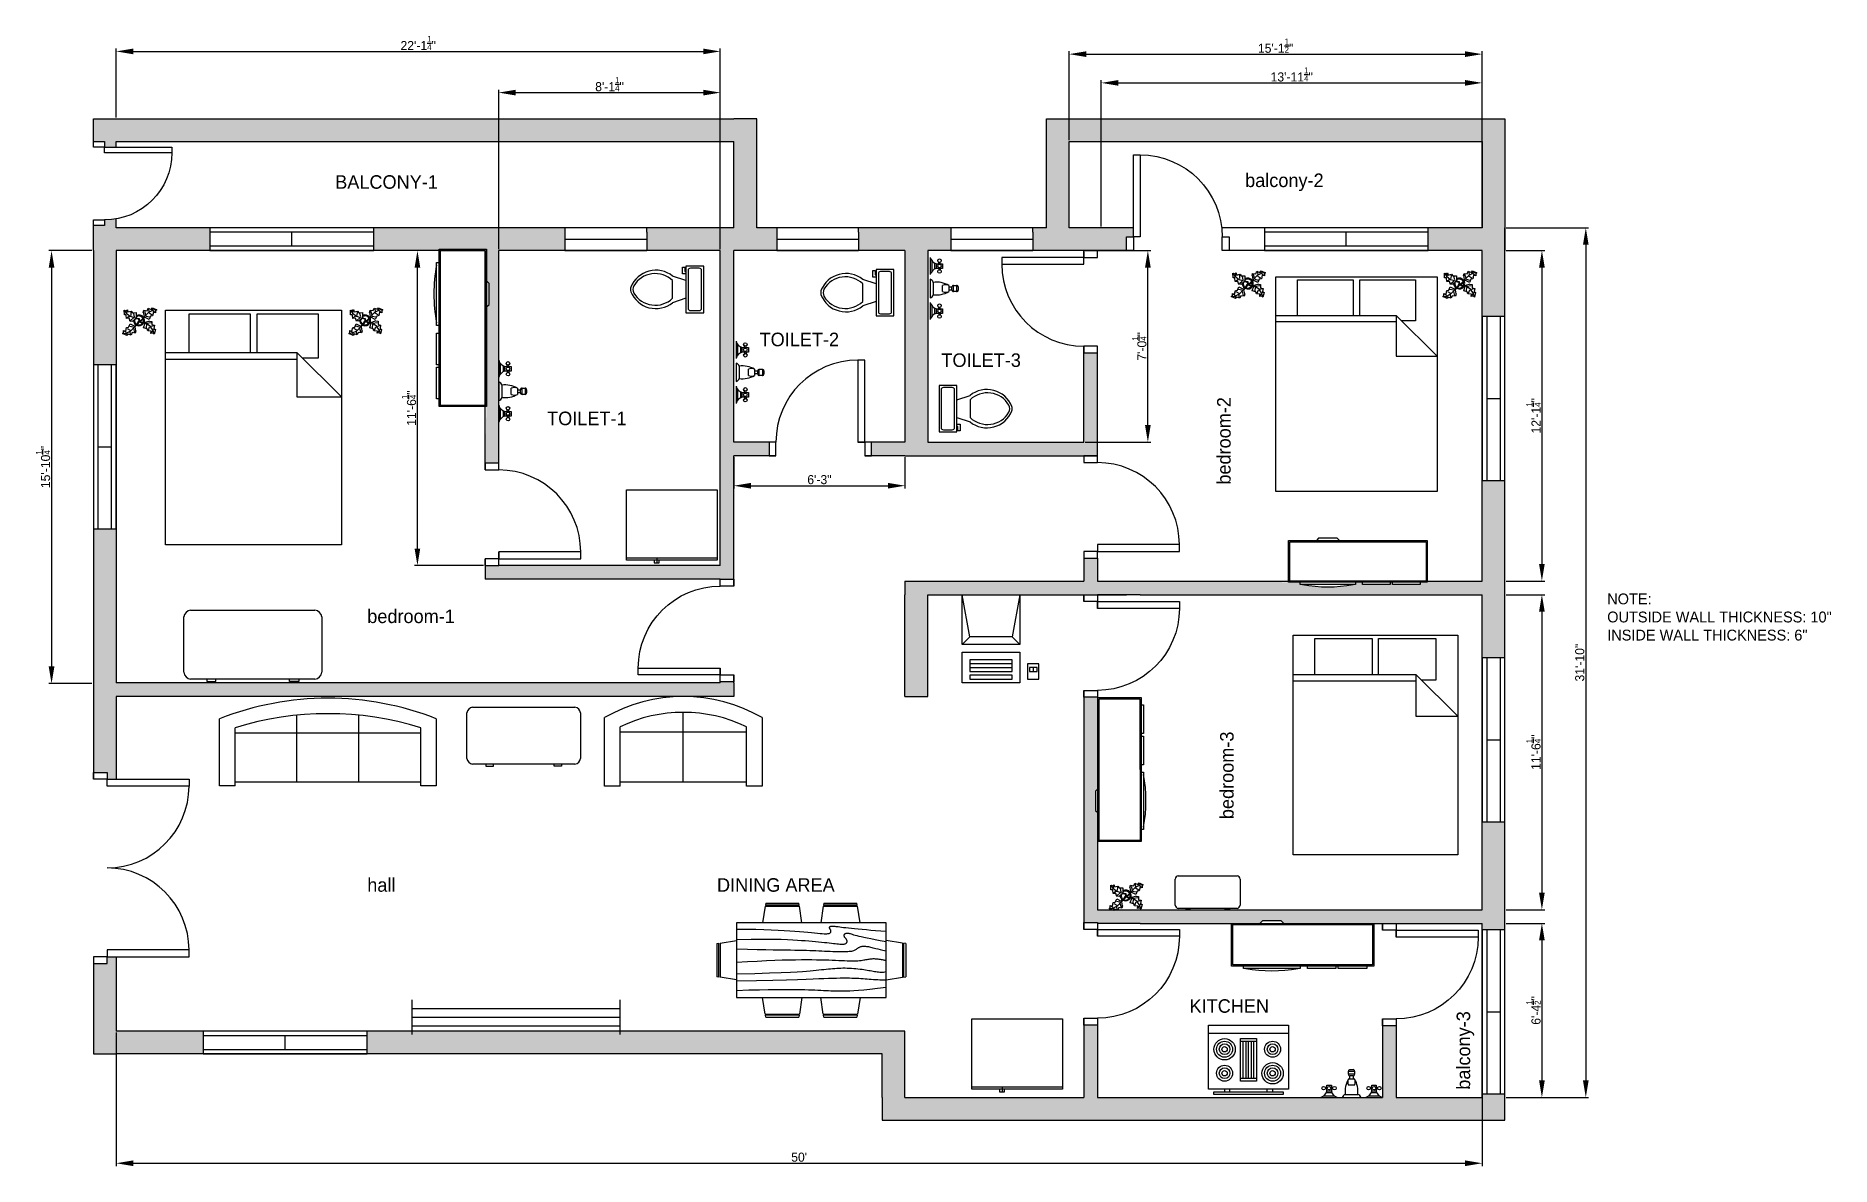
# Model space of a CAD drawing. Header units: feet. Extents: x 2469 to 3257, y 2049 to 2546.
import ezdxf

# ---------------------------------------------------------------- set-up
doc = ezdxf.new("R2010")
doc.units = ezdxf.units.FT
for name, color, linetype in [('BLOCK', 130, 'Continuous'), ('DOOR', 100, 'Continuous'), ('HATCHES', 165, 'Continuous'), ('TEXT', 51, 'Continuous'), ('WINDOW', 10, 'Continuous')]:
    doc.layers.add(name, color=color, linetype=linetype)
doc.styles.get("Standard").update_dxf_attribs({"font": 'bgothm.ttf'})
doc.dimstyles.new('meow', dxfattribs={"dimtxt": 4, "dimasz": 7.5, "dimexe": 1.25, "dimexo": 0.625, "dimtad": 1, "dimlunit": 4, "dimtxsty": 'Standard', "dimcen": 3.75, "dimadec": 0, "dimazin": 0, "dimtfac": 0.65, "dimtmove": 0, "dimatfit": 3, "dimfxl": 1, "dimarcsym": 0})

msp = doc.modelspace()

# ---------------------------------------------------------------- texts
at = {"layer": 'TEXT', "attachment_point": 1}
for s, width, gutter_width, insert, char_height in [('BALCONY-1', 221.75872, 29.735, (2600.15, 2484.626), 5.9471), ('balcony-2', 221.75872, 29.735, (2999.821, 2485.364), 5.9471), ('TOILET-2', 221.75872, 29.735, (2786.542, 2415.469), 5.9471), ('TOILET-3', 221.75872, 29.735, (2866.409, 2406.37), 5.9471), ('TOILET-1', 221.75872, 29.735, (2693.223, 2380.79), 5.9471), ('NOTE:\\POUTSIDE WALL THICKNESS: 10"\\PINSIDE WALL THICKNESS: 6"', 229.42008, 23.835, (3158.865, 2300.92), 4.76701), ('bedroom-1', 221.75872, 29.735, (2614.224, 2293.873), 5.9471), ('hall', 221.75872, 29.735, (2614.224, 2175.862), 5.9471), ('DINING AREA', 221.75872, 29.735, (2767.848, 2175.862), 5.94706), ('KITCHEN', 221.75872, 29.735, (2975.416, 2122.701), 5.9471)]:
    msp.add_mtext_dynamic_manual_height_columns(s, width=width, gutter_width=gutter_width, heights=[0], dxfattribs=dict(at, insert=insert, char_height=char_height))
at = {"layer": 'TEXT', "char_height": 5.9471, "attachment_point": 1, "rotation": 90}
for s, insert in [('bedroom-2', (2987.519, 2348.723)), ('bedroom-3', (2988.829, 2201.816)), ('balcony-3', (3092.713, 2082.962))]:
    msp.add_mtext_dynamic_manual_height_columns(s, width=221.75872, gutter_width=29.735, heights=[0], dxfattribs=dict(at, insert=insert))

# ---------------------------------------------------------------- blocks, each defined once
blk = doc.blocks.new('door1')
at = {"layer": 'DOOR'}
for points in [[(-6, 6), (-3, 6), (-3, 42), (-6, 42)], [(-45, 0), (-42, 0), (-42, 6), (-45, 6)], [(-3, 0), (0, 0), (0, 6), (-3, 6)]]:
    blk.add_lwpolyline(points, close=True, dxfattribs=at)
blk.add_arc((-6, 6), 36, 90, 180, dxfattribs=at)
blk = doc.blocks.new('door2')
at = {"layer": 'DOOR'}
for points in [[(-78, 6), (-81, 6), (-81, 42), (-78, 42)], [(-6, 6), (-3, 6), (-3, 42), (-6, 42)], [(-81, 0), (-84, 0), (-84, 6), (-81, 6)], [(-3, 0), (0, 0), (0, 6), (-3, 6)]]:
    blk.add_lwpolyline(points, close=True, dxfattribs=at)
for centre, start, end in [((-78, 6), 0, 90), ((-6, 6), 90, 180)]:
    blk.add_arc(centre, 36, start, end, dxfattribs=at)
blk = doc.blocks.new('window2')
at = {"layer": 'WINDOW'}
for p, q in [((0, 10), (-72, 10)), ((-72, 10), (-72, 0)), ((0, 8), (-72, 8)), ((-36, 2), (-36, 8)), ((0, 0), (0, 10)), ((-72, 2), (0, 2)), ((-72, 0), (0, 0))]:
    blk.add_line(p, q, dxfattribs=at)
blk = doc.blocks.new('Sofa - Roundback Loveseat 5 ft.')
at = {"linetype": 'Continuous'}
for p, q in [((0, -32.44198), (0, -5.99998)), ((-24, -33.99998), (-24, -11.46958)), ((-23.9998, -13.38178), (23.99986, -13.38178)), ((24.00004, -33.99998), (24.00004, -11.46958)), ((-24, -32.44198), (24.00004, -32.44198))]:
    blk.add_line(p, q, dxfattribs=at)
for points in [[(-24, -33.99998), (-30, -33.99998), (-30, -7.99998)], [(30.00004, -7.99998), (30.00004, -33.99998), (24.00004, -33.99998)]]:
    blk.add_lwpolyline(points, dxfattribs=at)
for centre, radius, start, end in [((0, -60.24998), 60.24998, 60.13715, 119.8628), ((0, -61.38438), 55.38444, 64.32083, 115.6792)]:
    blk.add_arc(centre, radius, start, end, dxfattribs=at)
blk = doc.blocks.new('Sofa - Roundback 7 ft.')
at = {"linetype": 'Continuous'}
for p, q in [((-12.00002, -32.4421), (-12.00003, -6.5971)), ((11.99997, -32.4421), (11.99998, -6.5971)), ((-36.000027, -34), (-36.000027, -11.4696)), ((-35.999844, -13.3819), (35.9998, -13.3819)), ((35.99998, -34), (35.99998, -11.4696)), ((-36.000027, -32.4421), (35.99998, -32.4421))]:
    blk.add_line(p, q, dxfattribs=at)
for points in [[(-36.000027, -34), (-42.000027, -34), (-42.000027, -8)], [(41.99998, -8), (41.99998, -34), (35.99998, -34)]]:
    blk.add_lwpolyline(points, dxfattribs=at)
for centre, radius, start, end in [((0, -114.25), 114.25, 68.43141, 111.5686), ((-0.00001, -127.1968), 121.1968, 72.72033, 107.2797)]:
    blk.add_arc(centre, radius, start, end, dxfattribs=at)
blk = doc.blocks.new('Range-Oven - 30 in top')
for p, q in [((0, -3), (30, -3)), ((12, -6), (18, -6)), ((13, -20), (13, -6)), ((14, -6), (14, -20)), ((15, -20), (15, -6)), ((16, -6), (16, -20)), ((17, -20), (17, -6)), ((18, -20), (12, -20)), ((6, -24), (6, -25)), ((8, -25), (8, -24)), ((22, -25), (22, -24)), ((24, -24), (24, -25))]:
    blk.add_line(p, q)
for points in [[(0, -24), (0, 0), (30, 0), (30, -24)], [(12, -21), (12, -5), (18, -5), (18, -21)], [(2, -26), (2, -25), (28, -25), (28, -26)]]:
    blk.add_lwpolyline(points, close=True)
for centre, radius in [((6, -9), 4), ((6, -9), 3), ((24, -9), 3), ((6, -9), 2), ((6, -9), 1), ((24, -9), 2), ((24, -9), 1), ((6, -18), 3), ((6, -18), 2), ((6, -18), 1), ((24, -18), 4), ((24, -18), 3), ((24, -18), 2), ((24, -18), 1)]:
    blk.add_circle(centre, radius)
blk = doc.blocks.new('Refrigerator-2 door - 36 in top')
for p, q in [((0, -26.999999), (36, -26.999999)), ((11, -27.999999), (11, -28.999999)), ((12, -26.999999), (12, -28.999999)), ((13, -28.999999), (13, -27.999999)), ((11, -28.999999), (13, -28.999999))]:
    blk.add_line(p, q)
blk.add_lwpolyline([(0, -27.999999), (0, 0), (36, 0), (36, -27.999999)], close=True)
blk = doc.blocks.new('Bed - Queen')
at = {"linetype": 'Continuous'}
for p, q in [((0, -80.00003), (0, 0)), ((0, 0), (59.99999, 0)), ((59.99999, 0), (59.99999, -80.00003)), ((7.99999, -1.2), (28.79998, -1.2)), ((7.99999, -14.4), (7.99999, -1.2)), ((28.79998, -1.2), (28.79998, -14.4)), ((31.19999, -1.2), (51.99999, -1.2)), ((31.19999, -14.4), (31.19999, -1.2)), ((51.99999, -1.2), (51.99999, -16.4)), ((0, -14.4), (44.8, -14.4)), ((44.8, -16.8), (0, -16.8)), ((59.99999, -29.6), (44.8, -14.4)), ((44.8, -14.4), (44.8, -29.6)), ((51.99999, -16.4), (46.79936, -16.4)), ((44.8, -29.6), (59.99999, -29.6)), ((59.99999, -80.00003), (0, -80.00003))]:
    blk.add_line(p, q, dxfattribs=at)
blk = doc.blocks.new('Toilet - top')
for p, q in [((-8, -8.5), (-8, -8)), ((-7, -8), (-7, -9.5)), ((-4, -8), (-6, -14)), ((4, -8), (6, -14)), ((9.5, -6), (9.5, -2)), ((-10, -8.5), (-8, -8.5)), ((-10, -9.5), (-10, -8.5)), ((-7, -9.5), (-10, -9.5)), ((4, -14), (-4, -14))]:
    blk.add_line(p, q)
blk.add_lwpolyline([(10.5, -8), (10.5, 0), (-10.5, 0), (-10.5, -8)], close=True)
for points in [[(-9.5, -2), (-9.5, -6)], [(8.5, -1), (-8.5, -1)], [(-8.5, -7), (8.5, -7)]]:
    blk.add_lwpolyline(points)
for centre, radius, start, end in [((-8.62, -1.88), 0.884, 81.8699, 188.1301), ((-8.62, -6.12), 0.884, 171.8699, 278.1301), ((8.62, -1.88), 0.884, 351.8699, 98.1301), ((8.62, -6.12), 0.884, 261.8699, 8.1301), ((3.52, -21.58), 12.17, 141.46911, 247.97143), ((4.2, -21.82), 11.33, 136.36773, 238.94682), ((-3.52, -21.58), 12.17, 292.02843, 38.53071), ((-4.2, -21.82), 11.33, 301.05301, 43.63209), ((0, -27.88), 4, 245.73182, 294.26817), ((0, -29), 4, 254.86053, 285.13947)]:
    blk.add_arc(centre, radius, start, end)
blk = doc.blocks.new('Desk - 30 x 60 in.')
at = {"linetype": 'Continuous'}
for p, q in [((-26.999995, 0), (26.999995, 0)), ((-29.999995, -27), (-29.999995, -3)), ((29.999995, -3), (29.999995, -27)), ((26.999995, -30), (-26.999995, -30)), ((-20.000005, -30), (-20.000005, -31)), ((-20.000005, -31), (-16.000005, -31)), ((-16.000005, -31), (-16.000005, -30)), ((15.999995, -31), (15.999995, -30)), ((19.999995, -31), (15.999995, -31)), ((19.999995, -30), (19.999995, -31))]:
    blk.add_line(p, q, dxfattribs=at)
for centre, start, end in [((-26.499995, -3.5), 98.1301, 171.8699), ((26.499995, -3.5), 8.130102, 81.8699), ((-26.499995, -26.5), 188.1301, 261.8699), ((26.499995, -26.5), 278.1301, 351.8699)]:
    blk.add_arc(centre, 3.535534, start, end, dxfattribs=at)
blk = doc.blocks.new('Faucet - Bathroom front')
for p, q in [((-0.5, 4.25), (0.5, 4.25)), ((0.5, 3.75), (-0.5, 3.75)), ((-0.5, 3), (0.5, 3)), ((-0.25, 3), (-0.25, 3.5)), ((0.25, 3.5), (0.25, 3)), ((-5, 0), (-2.25, 0)), ((-4.5087, 0.25), (-2.7408, 0.25)), ((-4, 1.625), (-4.25, 1.625)), ((-4, 1.375), (-4.25, 1.375)), ((-3.1442, 0.75), (-4.0979, 0.75)), ((-3.25, 1.625), (-3, 1.625)), ((-3.25, 1.375), (-3, 1.375)), ((-1.5, 0), (1.5, 0)), ((-1, 0.5), (1, 0.5)), ((0.5, 2), (-0.5, 2)), ((2.25, 0), (5, 0)), ((2.7413, 0.25), (4.5092, 0.25)), ((3.25, 1.625), (3, 1.625)), ((3.25, 1.375), (3, 1.375)), ((4.1058, 0.75), (3.1521, 0.75)), ((4, 1.625), (4.25, 1.625)), ((4, 1.375), (4.25, 1.375))]:
    blk.add_line(p, q)
for points in [[(-0.5, 3.75), (-0.5, 4.25)], [(-0.25, 4.5), (0.25, 4.5)], [(0.25, 3.5), (-0.25, 3.5)], [(0.5, 4.25), (0.5, 3.75)]]:
    blk.add_lwpolyline(points)
for points in [[(-4, 1), (-4, 2), (-3.25, 2), (-3.25, 1)], [(3.25, 1), (3.25, 2), (4, 2), (4, 1)]]:
    blk.add_lwpolyline(points, close=True)
for centre in [(-4.5, 1.5), (-3.625, 1.5), (-2.75, 1.5), (2.75, 1.5), (3.625, 1.5), (4.5, 1.5)]:
    blk.add_circle(centre, 0.2795)
for centre, radius, start, end in [((3, 1), 4.0311, 150.2551, 187.125), ((0.6413, 2.5), 1.246, 156.3417, 203.6583), ((-0.2575, 4.2575), 0.2426, 88.22243, 181.7776), ((-0.2575, 3.7425), 0.2426, 178.2224, 271.7776), ((0.2575, 4.2575), 0.2426, 358.2224, 91.77757), ((0.2575, 3.7425), 0.2426, 268.2224, 1.777565), ((-3, 1), 4.0311, 352.875, 29.74488), ((-0.6413, 2.5), 1.246, 336.3417, 23.65835), ((-5.375, 1.375), 1.4252, 285.2551, 344.7449), ((-1.875, 1.375), 1.4252, 195.2551, 254.7449), ((-0.7962, -0.2038), 0.7327, 106.1502, 163.8498), ((0.7962, -0.2038), 0.7327, 16.1502, 73.84979), ((1.875, 1.375), 1.4252, 285.2551, 344.7449), ((5.375, 1.375), 1.4252, 195.2551, 254.7449)]:
    blk.add_arc(centre, radius, start, end)
blk = doc.blocks.new('Plant - Rubber or Philodendron')
at = {"linetype": 'Continuous'}
for p, q in [((-16.2005, 11.4774), (-13.9899, 8.1064)), ((-16.2005, 11.4774), (-14.8639, 10.7964)), ((-16.0159, 6.3329), (-16.2005, 11.4774)), ((-14.0069, 5.8704), (-16.0159, 6.3329)), ((-15.3434, 6.5514), (-13.9984, 6.9884)), ((-14.8639, 10.7964), (-12.6195, 11.8975)), ((-13.5868, 2.2894), (-14.0069, 5.8704)), ((-13.9899, 8.1064), (-9.5434, 4.7185)), ((-10.6784, 2.491), (-13.5868, 2.2894)), ((-13.3174, 8.325), (-13.0735, 11.0065)), ((-13.1329, 3.1804), (-10.6614, 4.727)), ((-12.6195, 11.8975), (-12.1909, 9.4345)), ((-12.1909, 9.4345), (-8.3829, 10.3)), ((-9.5858, -0.8715), (-10.6784, 2.491)), ((-9.5434, 4.7185), (-4.1917, 2.9888)), ((-9.1318, 0.0195), (-5.9793, 2.9025)), ((-8.8369, 9.409), (-9.0894, 5.6095)), ((-8.3829, 10.3), (-7.0549, 8.501)), ((-7.1228, -0.443), (-3.5248, 2.2131)), ((-7.0549, 8.501), (-3.0284, 8.6941)), ((-4.8529, 4.012), (-5.7184, 7.82)), ((-3.5248, 2.2131), (-3.3011, 2.4355)), ((-3.3011, 2.4355), (-0.5306, 1.7947)), ((-3.0284, 8.6941), (-3.0709, 3.1041)), ((-3.0709, 3.1041), (0.0797, 2.3163)), ((-0.5306, 1.7947), (-0.2255, -0.5527)), ((-0.5306, 1.7947), (-0.5306, 1.7947)), ((0.0797, 2.3163), (0.4866, -0.031)), ((0.4866, -0.031), (2.1141, 0.2298)), ((2.1141, 0.2298), (5.4346, 3.9146)), ((6.1032, 3.6844), (2.8262, -0.031)), ((4.6914, 8.8812), (5.3859, 11.2828)), ((4.6914, 8.8812), (5.5014, 4.4831)), ((5.3859, 11.2828), (8.8871, 10.7908)), ((5.4346, 3.9146), (5.5014, 4.4831)), ((5.9878, 10.4842), (7.1971, 6.3869)), ((11.1089, 1.1958), (6.1032, 3.6844)), ((10.3916, 8.7942), (6.2847, 4.4028)), ((7.7005, 4.8881), (11.5025, 3.9967)), ((8.8871, 10.7908), (9.9809, 13.4933)), ((9.9809, 13.4933), (13.3837, 12.301)), ((15.3859, 11.3055), (10.3916, 8.7942)), ((10.5828, 12.6946), (10.8893, 9.7953)), ((14.2977, 6.1031), (10.9934, 7.9956)), ((12.7005, 4.8994), (11.1089, 1.1958)), ((14.8995, 5.3044), (12.7005, 4.8994)), ((13.3837, 12.301), (14.68, 13.9039)), ((14.5816, 13.2037), (14.3848, 11.8033)), ((14.68, 13.9039), (19.3848, 11.8146)), ((15.7909, 9.1065), (14.8995, 5.3044)), ((15.2875, 10.6053), (17.5907, 9.2105)), ((19.3848, 11.8146), (15.3859, 11.3055)), ((18.1925, 8.4119), (15.7909, 9.1065)), ((19.3848, 11.8146), (18.1868, 10.9119)), ((18.1868, 10.9119), (18.1925, 8.4119)), ((-18.008, -14.1781), (-16.8101, -13.2754)), ((-18.008, -14.1781), (-14.0091, -13.669)), ((-13.3032, -16.2674), (-18.008, -14.1781)), ((-16.8157, -10.7754), (-14.4141, -11.4699)), ((-16.8101, -13.2754), (-16.8157, -10.7754)), ((-13.9107, -12.9688), (-16.2139, -11.574)), ((-14.4141, -11.4699), (-13.5228, -7.6679)), ((-14.0091, -13.669), (-9.0148, -11.1577)), ((-13.5228, -7.6679), (-11.3237, -7.2629)), ((-12.0069, -14.6645), (-13.3032, -16.2674)), ((-13.2048, -15.5672), (-13.008, -14.1668)), ((-12.921, -8.4665), (-9.6166, -10.359)), ((-8.6042, -15.8568), (-12.0069, -14.6645)), ((-11.3237, -7.2629), (-9.7321, -3.5593)), ((-6.3237, -7.2516), (-10.1257, -6.3602)), ((-9.7321, -3.5593), (-4.7264, -6.0479)), ((-7.1228, -0.443), (-9.5858, -0.8715)), ((-9.206, -15.0581), (-9.5126, -12.1588)), ((-9.0148, -11.1577), (-4.9047, -6.8122)), ((-7.5103, -13.1543), (-8.6042, -15.8568)), ((-4.0092, -13.6463), (-7.5103, -13.1543)), ((-4.611, -12.8477), (-5.8203, -8.7504)), ((-2.019, -3.6148), (-4.7264, -6.0479)), ((-4.1246, -6.8466), (-4.0579, -6.2781)), ((-3.3146, -11.2447), (-4.1246, -6.8466)), ((-4.0579, -6.2781), (-0.9375, -3.1608)), ((-3.3146, -11.2447), (-4.0092, -13.6463)), ((-2.019, -3.6148), (-0.2255, -0.5527)), ((-0.9375, -3.1608), (0.5883, -0.8135)), ((0.5883, -0.8135), (2.2447, -2.0916)), ((2.8262, -0.031), (1.3003, -0.5527)), ((1.3003, -0.5527), (2.4193, -1.4655)), ((2.2447, -2.0916), (6.7108, -2.6626)), ((2.4193, -1.4655), (6.895, -2.1175)), ((4.943, -7.9659), (6.7108, -2.6626)), ((8.8321, -9.0266), (4.943, -7.9659)), ((11.6605, -0.5413), (6.895, -2.1175)), ((12.3677, -6.1981), (7.219, -2.6772)), ((8.125, -4.0768), (7.7715, -7.9659)), ((8.3544, -2.7453), (13.1973, -2.1704)), ((9.5392, -11.1479), (8.8321, -9.0266)), ((13.4283, -11.5015), (9.5392, -11.1479)), ((10.2463, -10.4408), (11.6605, -6.9053)), ((11.6605, -0.5413), (14.1354, -0.8948)), ((15.5496, -10.7943), (12.3677, -6.1981)), ((13.0748, -13.9763), (13.4283, -11.5015)), ((15.5496, -13.6228), (13.0748, -13.9763)), ((16.2567, -5.8446), (13.4283, -6.5517)), ((14.8425, -10.7943), (13.7819, -13.2692)), ((14.1354, -0.8948), (14.1354, -4.4304)), ((14.1354, -4.4304), (16.9638, -5.1375)), ((16.6103, -14.6834), (15.5496, -10.7943)), ((16.6103, -14.6834), (15.5496, -13.6228)), ((17.3174, -9.7337), (15.9032, -9.7337)), ((16.9638, -5.1375), (16.2567, -8.673)), ((16.2567, -8.673), (18.0245, -9.7337)), ((18.0245, -9.7337), (16.6103, -14.6834))]:
    blk.add_line(p, q, dxfattribs=at)
for centre, radius, start, end in [((0.0308, 0.1664), 6, 178.6147, 235.1169), ((0.0308, 0.1664), 5, 168.1647, 238.6725), ((0, 0), 6.1275, 34.37569, 120.1028), ((-0.0601, -0.2075), 5.2461, 33.82192, 124.9414), ((-0.2664, 0.1682), 5.2775, 338.4094, 20.03007), ((-0.098, 0.1364), 6.1288, 341.2017, 26.09184), ((-0.0234, 0.3825), 6.1492, 242.5812, 331.2714), ((-0.1102, 0.4886), 5.2883, 247.3711, 327.472)]:
    blk.add_arc(centre, radius, start, end, dxfattribs=at)
blk = doc.blocks.new('Entertainment Center')
at = {"linetype": 'Continuous'}
for p, q in [((-4, 0), (-5, -1)), ((4, 0), (-4, 0)), ((5, -1), (4, 0)), ((-17, -19), (-17, -1)), ((-17, -1), (43, -1)), ((-16.5, -18.5), (-16.5, -1.5)), ((-16.5, -1.5), (42.5, -1.5)), ((42.5, -1.5), (42.5, -18.5)), ((43, -1), (43, -19)), ((43, -19), (-17, -19)), ((42.5, -18.5), (-16.5, -18.5)), ((-12, -20), (-12, -19)), ((12, -20), (-12, -20)), ((12, -19), (12, -20)), ((15, -20), (15, -19)), ((27, -20), (15, -20)), ((27, -19), (27, -20)), ((28, -20), (28, -19)), ((40, -20), (28, -20)), ((40, -19), (40, -20))]:
    blk.add_line(p, q, dxfattribs=at)
blk.add_arc((0, 40), 61, 259.6111, 280.3889, dxfattribs=at)
blk = doc.blocks.new('Dining Set - 36 x 72 in.')
at = {"linetype": 'Continuous'}
for p, q in [((-22.2343, 26.00059), (-23.4847, 17.99762)), ((-22.2304, 26), (-5.7608, 26)), ((-22, 27.5), (-22.1562, 26.50042)), ((-5.8416, 26.5), (-22.1534, 26.5)), ((-22, 27.5), (-6, 27.5)), ((-5.8437, 26.49966), (-6, 27.5)), ((-4.5152, 17.99762), (-5.7655, 25.99926)), ((5.7657, 26.00059), (4.5153, 17.99762)), ((5.7696, 26), (22.2392, 26)), ((6, 27.5), (5.8438, 26.50042)), ((22.1584, 26.5), (5.8466, 26.5)), ((6, 27.5), (22, 27.5)), ((22.1563, 26.49966), (22, 27.5)), ((23.4848, 17.99762), (22.2345, 25.99926)), ((36, 18), (-36, 18)), ((-36, 18), (-36, -18)), ((36, -18), (36, 18)), ((-44.0006, 8.23428), (-35.9976, 9.48474)), ((44.0006, 8.23428), (35.9976, 9.48474)), ((-45.5, 8), (-44.5004, 8.15617)), ((-45.5, 8), (-45.5, -8)), ((-44.5, -8.15843), (-44.5, 8.15338)), ((-44, 8.23041), (-44, -8.23915)), ((44, 8.23041), (44, -8.23915)), ((44.5, -8.15843), (44.5, 8.15338)), ((45.5, 8), (44.5005, 8.15617)), ((45.5, 8), (45.5, -8)), ((-44.4997, -8.15631), (-45.5, -8)), ((-35.9976, -9.48476), (-43.9993, -8.2345)), ((35.9976, -9.48476), (43.9993, -8.2345)), ((44.4997, -8.15631), (45.5, -8)), ((-36, -18), (36, -18)), ((-22.2343, -26.0006), (-23.4847, -17.99762)), ((-4.5152, -17.99762), (-5.7655, -25.99928)), ((5.7657, -26.0006), (4.5153, -17.99762)), ((23.4848, -17.99762), (22.2345, -25.99928)), ((-22.2304, -26), (-5.7608, -26)), ((-22, -27.5), (-22.1562, -26.50044)), ((-5.8416, -26.5), (-22.1534, -26.5)), ((-22, -27.5), (-6, -27.5)), ((-5.8437, -26.49967), (-6, -27.5)), ((5.7696, -26), (22.2392, -26)), ((6, -27.5), (5.8438, -26.50044)), ((22.1584, -26.5), (5.8466, -26.5)), ((6, -27.5), (22, -27.5)), ((22.1563, -26.49967), (22, -27.5))]:
    blk.add_line(p, q, dxfattribs=at)
for points in [[(-36, 15), (-31.1772, 14.97754), (-26.8079, 14.91406), (-22.8538, 14.81543), (-19.276, 14.6875), (-16.0362, 14.53613), (-13.0957, 14.36718), (-10.4159, 14.18652), (-7.9583, 14), (-5.6904, 13.81315), (-3.6035, 13.63021), (-1.6954, 13.45508), (0.0365, 13.29166), (1.5945, 13.14388), (2.9811, 13.01562), (4.1988, 12.9108), (5.25, 12.83333), (6.1393, 12.78613), (6.8802, 12.76823), (7.4883, 12.77767), (7.9792, 12.8125), (8.3685, 12.87077), (8.6719, 12.95052), (8.9049, 13.0498), (9.0833, 13.16666), (9.2205, 13.29899), (9.3216, 13.44401), (9.3895, 13.59879), (9.4271, 13.76041), (9.4373, 13.92594), (9.4232, 14.09245), (9.3875, 14.257), (9.3333, 14.41666), (9.2638, 14.56917), (9.1836, 14.71484), (9.0975, 14.85465), (9.0104, 14.98958), (8.9272, 15.1206), (8.8529, 15.2487), (8.7922, 15.37483), (8.75, 15.5), (8.7305, 15.62467), (8.7344, 15.74739), (8.7617, 15.86621), (8.8125, 15.97916), (8.8867, 16.08431), (8.9844, 16.17968), (9.1055, 16.26334), (9.25, 16.33333), (9.4189, 16.38802), (9.6172, 16.42708), (9.8506, 16.45052), (10.125, 16.45833), (10.4463, 16.45052), (10.8203, 16.42708), (11.2529, 16.38802), (11.75, 16.33333), (12.3184, 16.26318), (12.9694, 16.17838), (13.7151, 16.07991), (14.5677, 15.96875), (15.5395, 15.84586), (16.6426, 15.71224), (17.8893, 15.56884), (19.2917, 15.41666), (20.859, 15.25667), (22.5879, 15.08984), (24.4721, 14.91715), (26.5052, 14.73958), (28.6809, 14.5581), (30.9929, 14.3737), (33.4347, 14.18733), (36, 14)], [(-36, 10), (-28.9766, 10.14274), (-23.1725, 10.20442), (-18.4241, 10.19775), (-14.5677, 10.13541), (-11.4399, 10.03011), (-8.877, 9.89453), (-6.7154, 9.74137), (-4.7917, 9.58333), (-2.9698, 9.43082), (-1.2246, 9.28515), (0.4415, 9.14534), (2.026, 9.01041), (3.5266, 8.87939), (4.9408, 8.7513), (6.266, 8.62516), (7.5, 8.5), (8.6411, 8.37549), (9.6914, 8.2539), (10.6538, 8.13818), (11.5312, 8.03125), (12.3267, 7.93603), (13.043, 7.85547), (13.6831, 7.79248), (14.25, 7.75), (14.7471, 7.7303), (15.1797, 7.73307), (15.5537, 7.75732), (15.875, 7.80208), (16.1494, 7.86637), (16.3828, 7.94922), (16.5811, 8.04964), (16.75, 8.16666), (16.8944, 8.29915), (17.0143, 8.44531), (17.1089, 8.60319), (17.1771, 8.77083), (17.218, 8.94629), (17.2305, 9.1276), (17.2137, 9.31282), (17.1667, 9.5), (17.0895, 9.6875), (16.987, 9.875), (16.8649, 10.0625), (16.7292, 10.25), (16.5856, 10.4375), (16.4401, 10.625), (16.2985, 10.8125), (16.1667, 11), (16.05, 11.18733), (15.9518, 11.3737), (15.8752, 11.5581), (15.8229, 11.73958), (15.798, 11.91715), (15.8034, 12.08984), (15.842, 12.25667), (15.9167, 12.41666), (16.0295, 12.56836), (16.1784, 12.70833), (16.3605, 12.83268), (16.5729, 12.9375), (16.8127, 13.01888), (17.0768, 13.07291), (17.3625, 13.0957), (17.6667, 13.08333), (17.9894, 13.03312), (18.3418, 12.94726), (18.7382, 12.82918), (19.1927, 12.68229), (19.7195, 12.51001), (20.3327, 12.31575), (21.0465, 12.10294), (21.875, 11.875), (22.8357, 11.63354), (23.959, 11.37304), (25.2786, 11.08618), (26.8282, 10.76562), (28.6414, 10.40405), (30.752, 9.99414), (33.1936, 9.52856), (36, 9)], [(-36, 5.5), (-30.7157, 5.3348), (-26.069, 5.20963), (-21.9946, 5.11767), (-18.4271, 5.05208), (-15.3009, 5.00602), (-12.5508, 4.97265), (-10.1112, 4.94515), (-7.9167, 4.91666), (-5.909, 4.88167), (-4.0586, 4.83984), (-2.3429, 4.79215), (-0.7396, 4.73958), (0.7739, 4.6831), (2.22, 4.6237), (3.6213, 4.56233), (5, 4.5), (6.373, 4.43782), (7.7344, 4.3776), (9.0723, 4.32129), (10.375, 4.27083), (11.6309, 4.22819), (12.8281, 4.19531), (13.9551, 4.17415), (15, 4.16666), (15.954, 4.17448), (16.819, 4.19791), (17.6001, 4.23698), (18.3021, 4.29166), (18.9299, 4.36198), (19.4883, 4.44791), (19.9823, 4.54948), (20.4167, 4.66666), (20.7969, 4.79899), (21.1302, 4.94401), (21.4245, 5.09879), (21.6875, 5.26041), (21.9271, 5.42594), (22.1511, 5.59245), (22.3672, 5.757), (22.5834, 5.91666), (22.8065, 6.06868), (23.0404, 6.21093), (23.2879, 6.34147), (23.5521, 6.45833), (23.8358, 6.55957), (24.142, 6.64323), (24.4735, 6.70735), (24.8334, 6.75), (25.2235, 6.76969), (25.642, 6.76692), (26.0858, 6.74267), (26.5521, 6.69791), (27.0379, 6.63362), (27.5404, 6.55078), (28.0565, 6.45036), (28.5834, 6.33333), (29.1242, 6.19987), (29.7071, 6.04687), (30.3661, 5.87044), (31.1354, 5.66666), (32.0493, 5.43164), (33.142, 5.16146), (34.4475, 4.85221), (36, 4.5)], [(-36, -1), (-30.7915, -0.6591), (-26.0195, -0.38216), (-21.6519, -0.16284), (-17.6563, 0.00521), (-14.0005, 0.12833), (-10.6523, 0.21289), (-7.5796, 0.26522), (-4.75, 0.29166), (-2.134, 0.29793), (0.2878, 0.28711), (2.5317, 0.26163), (4.6146, 0.22396), (6.5529, 0.17651), (8.3633, 0.12174), (10.0623, 0.06209), (11.6667, 0), (13.1899, -0.06201), (14.6341, -0.1211), (15.9982, -0.17432), (17.2813, -0.21875), (18.4823, -0.25147), (19.6003, -0.26953), (20.6343, -0.27002), (21.5834, -0.25), (22.4481, -0.20768), (23.2357, -0.14584), (23.9549, -0.06836), (24.6146, 0.02083), (25.2235, 0.11784), (25.7904, 0.21875), (26.3241, 0.31966), (26.8334, 0.41666), (27.3265, 0.50618), (27.8099, 0.58593), (28.2894, 0.65397), (28.7709, 0.70833), (29.2601, 0.74707), (29.763, 0.76823), (30.2855, 0.76985), (30.8334, 0.75), (31.4088, 0.70784), (31.9994, 0.64713), (32.589, 0.57275), (33.1615, 0.48958), (33.7008, 0.4025), (34.1908, 0.3164), (34.6153, 0.23616), (34.9584, 0.16666), (35.2099, 0.11165), (35.3848, 0.07031), (35.504, 0.04069), (35.5886, 0.02083), (35.6594, 0.00879), (35.7377, 0.0026), (35.8442, 0.00032), (36, 0)], [(-36, -6.5), (-27.1843, -6.31267), (-20.084, -6.1263), (-14.469, -5.9419), (-10.1094, -5.76042), (-6.7752, -5.58285), (-4.2363, -5.41016), (-2.2629, -5.24333), (-0.625, -5.08334), (0.8708, -4.93099), (2.2715, -4.78646), (3.5872, -4.64974), (4.8281, -4.52084), (6.0046, -4.39974), (7.127, -4.28646), (8.2053, -4.18099), (9.25, -4.08334), (10.2705, -3.99382), (11.2734, -3.91407), (12.2647, -3.84603), (13.25, -3.79167), (14.2354, -3.75293), (15.2266, -3.73177), (16.2295, -3.73015), (17.25, -3.75), (18.2912, -3.79248), (19.3451, -3.85547), (20.4009, -3.93604), (21.4479, -4.03125), (22.4754, -4.13819), (23.4727, -4.25391), (24.4289, -4.37549), (25.3334, -4.5), (26.1785, -4.62492), (26.9694, -4.74935), (27.7145, -4.87281), (28.4219, -4.99479), (29.1, -5.11483), (29.7572, -5.23242), (30.4016, -5.34709), (31.0417, -5.45834), (31.6837, -5.56437), (32.3262, -5.65821), (32.9658, -5.73153), (33.599, -5.77604), (34.2224, -5.78345), (34.8327, -5.74545), (35.4264, -5.65373), (36, -5.5)], [(-36, -10), (-26.4022, -9.81299), (-18.4675, -9.62891), (-11.9839, -9.45069), (-6.7396, -9.28125), (-2.5226, -9.12354), (0.8789, -8.98047), (3.6769, -8.85498), (6.0833, -8.75), (8.2767, -8.66765), (10.3021, -8.60677), (12.1712, -8.56543), (13.8958, -8.54167), (15.4876, -8.53353), (16.9583, -8.53907), (18.3197, -8.55632), (19.5834, -8.58334), (20.7616, -8.61841), (21.8685, -8.66081), (22.9188, -8.71004), (23.9271, -8.76563), (24.9081, -8.82707), (25.8763, -8.89388), (26.8465, -8.96558), (27.8334, -9.04167), (28.8474, -9.12118), (29.8828, -9.20117), (30.93, -9.27824), (31.9792, -9.34896), (33.0205, -9.40991), (34.0443, -9.45768), (35.0407, -9.48885), (36, -9.5)], [(-36, -14.5), (-30.0881, -14.33513), (-25.0332, -14.21224), (-20.7312, -14.12647), (-17.0781, -14.07292), (-13.97, -14.04671), (-11.3027, -14.04297), (-8.9724, -14.05681), (-6.875, -14.08334), (-4.9224, -14.11833), (-3.0905, -14.16016), (-1.3709, -14.20785), (0.2448, -14.26042), (1.7647, -14.3169), (3.1973, -14.3763), (4.5507, -14.43767), (5.8333, -14.5), (7.0554, -14.5621), (8.235, -14.62175), (9.3922, -14.67652), (10.5469, -14.72396), (11.7192, -14.76164), (12.929, -14.78711), (14.1965, -14.79794), (15.5417, -14.79167), (16.9933, -14.76424), (18.6152, -14.70508), (20.4804, -14.60197), (22.6615, -14.44271), (25.2312, -14.21509), (28.2624, -13.9069), (31.8277, -13.50594), (36, -13)]]:
    blk.add_lwpolyline(points, dxfattribs=at)
blk = doc.blocks.new('Window - Wood Frame 36 in. Wide plan')
for p, q in [((0, 6), (0, 0)), ((0, 4.5), (36, 4.5)), ((36, 6), (36, 0)), ((0, 3), (36, 3)), ((0, 1.5), (36, 1.5))]:
    blk.add_line(p, q)
blk = doc.blocks.new('Computer Terminal')
at = {"linetype": 'Continuous'}
for p, q in [((-10, 11.5), (5, 11.5)), ((-8, 0.5), (-10, 11.5)), ((-10, -1.5), (-10, 11.5)), ((5, 11.5), (3, 0.5)), ((5, 11.5), (5, -1.5)), ((-10, -1.5), (-8, 0.5)), ((3, 0.5), (-8, 0.5)), ((3, 0.5), (5, -1.5)), ((5, -1.5), (-10, -1.5)), ((-10, -11.5), (-10, -3.5)), ((-10, -3.5), (5, -3.5)), ((5, -3.5), (5, -11.5)), ((-8, -5.5), (-8, -8.5)), ((3, -5.5), (-8, -5.5)), ((3, -6.5), (-8, -6.5)), ((-8, -7.5), (3, -7.5)), ((-8, -8.5), (3, -8.5)), ((3, -8.5), (3, -5.5)), ((10, -6.5), (7, -6.5)), ((7, -6.5), (7, -10.5)), ((9.5, -7.5), (7.5, -7.5)), ((7.5, -7.5), (7.5, -8.5)), ((7.5, -8.5), (9.5, -8.5)), ((8.5, -7.5), (8.5, -8.5)), ((9.5, -8.5), (9.5, -7.5)), ((10, -10.5), (10, -6.5)), ((5, -11.5), (-10, -11.5)), ((-8, -9.5), (-8, -10.5)), ((3, -9.5), (-8, -9.5)), ((-8, -10.5), (3, -10.5)), ((3, -10.5), (3, -9.5)), ((7, -10.5), (10, -10.5))]:
    blk.add_line(p, q, dxfattribs=at)
blk = doc.blocks.new('*D24')
at = {"layer": 'Defpoints', "color": 0, "transparency": 16777216}
for p in [(2493.93, 2451.55), (2475.55, 2261.37), (2493.93, 2261.37)]:
    blk.add_point(p, dxfattribs=at)
at = {"layer": 'TEXT', "color": 0, "lineweight": -2, "transparency": 16777216}
for p, q in [((2493.3, 2451.55), (2474.3, 2451.55)), ((2475.55, 2444.05), (2475.55, 2268.87)), ((2493.3, 2261.37), (2474.3, 2261.37))]:
    blk.add_line(p, q, dxfattribs=at)
at = {"layer": 'TEXT', "color": 0, "transparency": 16777216}
for points in [[(2474.3, 2444.05), (2476.8, 2444.05), (2475.55, 2451.55)], [(2474.3, 2268.87), (2476.8, 2268.87), (2475.55, 2261.37)]]:
    blk.add_solid(points, dxfattribs=at)
at = {"layer": 'TEXT', "color": 0, "transparency": 16777216, "insert": (2471.82, 2356.46), "char_height": 4, "attachment_point": 5, "rotation": 90}
blk.add_mtext('15\'-10{\\H0.65x;\\S1/4;}"', dxfattribs=at)
blk = doc.blocks.new('*D25')
at = {"layer": 'Defpoints', "color": 0, "transparency": 16777216}
for p in [(3113.93, 2461.55), (3113.93, 2079.55), (3149.46, 2079.55)]:
    blk.add_point(p, dxfattribs=at)
at = {"layer": 'TEXT', "color": 0, "lineweight": -2, "transparency": 16777216}
for p, q in [((3114.55, 2461.55), (3150.71, 2461.55)), ((3149.46, 2454.05), (3149.46, 2087.05)), ((3114.55, 2079.55), (3150.71, 2079.55))]:
    blk.add_line(p, q, dxfattribs=at)
at = {"layer": 'TEXT', "color": 0, "transparency": 16777216}
for points in [[(3148.21, 2454.05), (3150.71, 2454.05), (3149.46, 2461.55)], [(3148.21, 2087.05), (3150.71, 2087.05), (3149.46, 2079.55)]]:
    blk.add_solid(points, dxfattribs=at)
at = {"layer": 'TEXT', "color": 0, "transparency": 16777216, "insert": (3146.82, 2270.55), "char_height": 4, "attachment_point": 5, "rotation": 90}
blk.add_mtext('31\'-10"', dxfattribs=at)
blk = doc.blocks.new('*D26')
at = {"layer": 'Defpoints', "color": 0, "transparency": 16777216}
for p in [(3113.93, 2300.38), (3113.93, 2162.03), (3130.18, 2162.03)]:
    blk.add_point(p, dxfattribs=at)
at = {"layer": 'TEXT', "color": 0, "lineweight": -2, "transparency": 16777216}
for p, q in [((3114.55, 2300.38), (3131.43, 2300.38)), ((3130.18, 2292.88), (3130.18, 2169.53)), ((3114.55, 2162.03), (3131.43, 2162.03))]:
    blk.add_line(p, q, dxfattribs=at)
at = {"layer": 'TEXT', "color": 0, "transparency": 16777216}
for points in [[(3128.93, 2292.88), (3131.43, 2292.88), (3130.18, 2300.38)], [(3128.93, 2169.53), (3131.43, 2169.53), (3130.18, 2162.03)]]:
    blk.add_solid(points, dxfattribs=at)
at = {"layer": 'TEXT', "color": 0, "transparency": 16777216, "insert": (3126.49, 2231.2), "char_height": 4, "attachment_point": 5, "rotation": 90}
blk.add_mtext('11\'-6{\\H0.65x;\\S1/4;}"', dxfattribs=at)
blk = doc.blocks.new('*D27')
at = {"layer": 'Defpoints', "color": 0, "transparency": 16777216}
for p in [(3113.93, 2156.03), (3113.93, 2079.55), (3130.18, 2079.55)]:
    blk.add_point(p, dxfattribs=at)
at = {"layer": 'TEXT', "color": 0, "lineweight": -2, "transparency": 16777216}
for p, q in [((3114.55, 2156.03), (3131.43, 2156.03)), ((3130.18, 2148.53), (3130.18, 2087.05)), ((3114.55, 2079.55), (3131.43, 2079.55))]:
    blk.add_line(p, q, dxfattribs=at)
at = {"layer": 'TEXT', "color": 0, "transparency": 16777216}
for points in [[(3128.93, 2148.53), (3131.43, 2148.53), (3130.18, 2156.03)], [(3128.93, 2087.05), (3131.43, 2087.05), (3130.18, 2079.55)]]:
    blk.add_solid(points, dxfattribs=at)
at = {"layer": 'TEXT', "color": 0, "transparency": 16777216, "insert": (3126.49, 2117.79), "char_height": 4, "attachment_point": 5, "rotation": 90}
blk.add_mtext('6\'-4{\\H0.65x;\\S1/2;}"', dxfattribs=at)
blk = doc.blocks.new('*D28')
at = {"layer": 'Defpoints', "color": 0, "transparency": 16777216}
for p in [(3113.93, 2451.55), (3113.93, 2306.38), (3130.18, 2306.38)]:
    blk.add_point(p, dxfattribs=at)
at = {"layer": 'TEXT', "color": 0, "lineweight": -2, "transparency": 16777216}
for p, q in [((3114.55, 2451.55), (3131.43, 2451.55)), ((3130.18, 2444.05), (3130.18, 2313.88)), ((3114.55, 2306.38), (3131.43, 2306.38))]:
    blk.add_line(p, q, dxfattribs=at)
at = {"layer": 'TEXT', "color": 0, "transparency": 16777216}
for points in [[(3128.93, 2444.05), (3131.43, 2444.05), (3130.18, 2451.55)], [(3128.93, 2313.88), (3131.43, 2313.88), (3130.18, 2306.38)]]:
    blk.add_solid(points, dxfattribs=at)
at = {"layer": 'TEXT', "color": 0, "transparency": 16777216, "insert": (3126.49, 2378.96), "char_height": 4, "attachment_point": 5, "rotation": 90}
blk.add_mtext('12\'-1{\\H0.65x;\\S1/4;}"', dxfattribs=at)
blk = doc.blocks.new('*D29')
at = {"layer": 'Defpoints', "color": 0, "transparency": 16777216}
for p in [(2503.93, 2108.67), (3103.93, 2108.67), (3103.93, 2050.67)]:
    blk.add_point(p, dxfattribs=at)
at = {"layer": 'TEXT', "color": 0, "lineweight": -2, "transparency": 16777216}
for p, q in [((2503.93, 2108.05), (2503.93, 2049.42)), ((3103.93, 2108.05), (3103.93, 2049.42)), ((2511.43, 2050.67), (3096.43, 2050.67))]:
    blk.add_line(p, q, dxfattribs=at)
at = {"layer": 'TEXT', "color": 0, "transparency": 16777216}
for points in [[(2511.43, 2051.92), (2511.43, 2049.42), (2503.93, 2050.67)], [(3096.43, 2051.92), (3096.43, 2049.42), (3103.93, 2050.67)]]:
    blk.add_solid(points, dxfattribs=at)
at = {"layer": 'TEXT', "color": 0, "transparency": 16777216, "insert": (2803.93, 2053.32), "char_height": 4, "attachment_point": 5}
blk.add_mtext("50'", dxfattribs=at)
blk = doc.blocks.new('*D30')
at = {"layer": 'Defpoints', "color": 0, "transparency": 16777216}
for p in [(3103.93, 2525.18), (2936.63, 2461.55), (3103.93, 2461.55)]:
    blk.add_point(p, dxfattribs=at)
at = {"layer": 'TEXT', "color": 0, "lineweight": -2, "transparency": 16777216}
for p, q in [((2936.63, 2462.17), (2936.63, 2526.43)), ((2944.13, 2525.18), (3096.43, 2525.18)), ((3103.93, 2462.17), (3103.93, 2526.43))]:
    blk.add_line(p, q, dxfattribs=at)
at = {"layer": 'TEXT', "color": 0, "transparency": 16777216}
for points in [[(2944.13, 2526.43), (2944.13, 2523.93), (2936.63, 2525.18)], [(3096.43, 2526.43), (3096.43, 2523.93), (3103.93, 2525.18)]]:
    blk.add_solid(points, dxfattribs=at)
at = {"layer": 'TEXT', "color": 0, "transparency": 16777216, "insert": (3020.28, 2528.88), "char_height": 4, "attachment_point": 5}
blk.add_mtext('13\'-11{\\H0.65x;\\S1/4;}"', dxfattribs=at)
blk = doc.blocks.new('*D31')
at = {"layer": 'Defpoints', "color": 0, "transparency": 16777216}
for p in [(3103.93, 2537.8), (2922.52, 2499.41), (3103.93, 2499.41)]:
    blk.add_point(p, dxfattribs=at)
at = {"layer": 'TEXT', "color": 0, "lineweight": -2, "transparency": 16777216}
for p, q in [((2922.52, 2500.03), (2922.52, 2539.05)), ((2930.02, 2537.8), (3096.43, 2537.8)), ((3103.93, 2500.03), (3103.93, 2539.05))]:
    blk.add_line(p, q, dxfattribs=at)
at = {"layer": 'TEXT', "color": 0, "transparency": 16777216}
for points in [[(2930.02, 2539.05), (2930.02, 2536.55), (2922.52, 2537.8)], [(3096.43, 2539.05), (3096.43, 2536.55), (3103.93, 2537.8)]]:
    blk.add_solid(points, dxfattribs=at)
at = {"layer": 'TEXT', "color": 0, "transparency": 16777216, "insert": (3013.22, 2541.49), "char_height": 4, "attachment_point": 5}
blk.add_mtext('15\'-1{\\H0.65x;\\S1/2;}"', dxfattribs=at)
blk = doc.blocks.new('*D32')
at = {"layer": 'Defpoints', "color": 0, "transparency": 16777216}
for p in [(2775.28, 2361.39), (2850.4, 2361.39), (2850.4, 2348.24)]:
    blk.add_point(p, dxfattribs=at)
at = {"layer": 'TEXT', "color": 0, "lineweight": -2, "transparency": 16777216}
for p, q in [((2775.28, 2360.77), (2775.28, 2346.99)), ((2850.4, 2360.77), (2850.4, 2346.99)), ((2782.78, 2348.24), (2842.9, 2348.24))]:
    blk.add_line(p, q, dxfattribs=at)
at = {"layer": 'TEXT', "color": 0, "transparency": 16777216}
for points in [[(2782.78, 2349.49), (2782.78, 2346.99), (2775.28, 2348.24)], [(2842.9, 2349.49), (2842.9, 2346.99), (2850.4, 2348.24)]]:
    blk.add_solid(points, dxfattribs=at)
at = {"layer": 'TEXT', "color": 0, "transparency": 16777216, "insert": (2812.84, 2350.91), "char_height": 4, "attachment_point": 5}
blk.add_mtext('6\'-3"', dxfattribs=at)
blk = doc.blocks.new('*D34')
at = {"layer": 'Defpoints', "color": 0, "transparency": 16777216}
for p in [(2769.28, 2520.91), (2671.98, 2451.55), (2769.28, 2451.55)]:
    blk.add_point(p, dxfattribs=at)
at = {"layer": 'TEXT', "color": 0, "lineweight": -2, "transparency": 16777216}
for p, q in [((2671.98, 2452.17), (2671.98, 2522.16)), ((2679.48, 2520.91), (2761.78, 2520.91)), ((2769.28, 2452.17), (2769.28, 2522.16))]:
    blk.add_line(p, q, dxfattribs=at)
at = {"layer": 'TEXT', "color": 0, "transparency": 16777216}
for points in [[(2679.48, 2522.16), (2679.48, 2519.66), (2671.98, 2520.91)], [(2761.78, 2522.16), (2761.78, 2519.66), (2769.28, 2520.91)]]:
    blk.add_solid(points, dxfattribs=at)
at = {"layer": 'TEXT', "color": 0, "transparency": 16777216, "insert": (2720.63, 2524.61), "char_height": 4, "attachment_point": 5}
blk.add_mtext('8\'-1{\\H0.65x;\\S1/4;}"', dxfattribs=at)
blk = doc.blocks.new('*D35')
at = {"layer": 'Defpoints', "color": 0, "transparency": 16777216}
for p in [(2928.95, 2451.55), (2957.1, 2451.55), (2928.95, 2367.39)]:
    blk.add_point(p, dxfattribs=at)
at = {"layer": 'TEXT', "color": 0, "lineweight": -2, "transparency": 16777216}
for p, q in [((2929.57, 2451.55), (2958.35, 2451.55)), ((2957.1, 2374.89), (2957.1, 2444.05)), ((2929.57, 2367.39), (2958.35, 2367.39))]:
    blk.add_line(p, q, dxfattribs=at)
at = {"layer": 'TEXT', "color": 0, "transparency": 16777216}
for points in [[(2955.85, 2444.05), (2958.35, 2444.05), (2957.1, 2451.55)], [(2955.85, 2374.89), (2958.35, 2374.89), (2957.1, 2367.39)]]:
    blk.add_solid(points, dxfattribs=at)
at = {"layer": 'TEXT', "color": 0, "transparency": 16777216, "insert": (2953.37, 2409.47), "char_height": 4, "attachment_point": 5, "rotation": 90}
blk.add_mtext('7\'-0{\\H0.65x;\\S1/4;}"', dxfattribs=at)
blk = doc.blocks.new('*D36')
at = {"layer": 'Defpoints', "color": 0, "transparency": 16777216}
for p in [(2636.26, 2451.52), (2665.98, 2451.52), (2665.98, 2313.17)]:
    blk.add_point(p, dxfattribs=at)
at = {"layer": 'TEXT', "color": 0, "lineweight": -2, "transparency": 16777216}
for p, q in [((2665.35, 2451.52), (2635.01, 2451.52)), ((2636.26, 2320.67), (2636.26, 2444.02)), ((2665.35, 2313.17), (2635.01, 2313.17))]:
    blk.add_line(p, q, dxfattribs=at)
at = {"layer": 'TEXT', "color": 0, "transparency": 16777216}
for points in [[(2635.01, 2444.02), (2637.51, 2444.02), (2636.26, 2451.52)], [(2635.01, 2320.67), (2637.51, 2320.67), (2636.26, 2313.17)]]:
    blk.add_solid(points, dxfattribs=at)
at = {"layer": 'TEXT', "color": 0, "transparency": 16777216, "insert": (2632.56, 2382.34), "char_height": 4, "attachment_point": 5, "rotation": 90}
blk.add_mtext('11\'-6{\\H0.65x;\\S1/4;}"', dxfattribs=at)
blk = doc.blocks.new('*D37')
at = {"layer": 'Defpoints', "color": 0, "transparency": 16777216}
for p in [(2769.28, 2539), (2503.93, 2509.41), (2769.28, 2509.41)]:
    blk.add_point(p, dxfattribs=at)
at = {"layer": 'TEXT', "color": 0, "lineweight": -2, "transparency": 16777216}
for p, q in [((2503.93, 2510.03), (2503.93, 2540.25)), ((2769.28, 2510.03), (2769.28, 2540.25)), ((2511.43, 2539), (2761.78, 2539))]:
    blk.add_line(p, q, dxfattribs=at)
at = {"layer": 'TEXT', "color": 0, "transparency": 16777216}
for points in [[(2511.43, 2540.25), (2511.43, 2537.75), (2503.93, 2539)], [(2761.78, 2540.25), (2761.78, 2537.75), (2769.28, 2539)]]:
    blk.add_solid(points, dxfattribs=at)
at = {"layer": 'TEXT', "color": 0, "transparency": 16777216, "insert": (2636.6, 2542.69), "char_height": 4, "attachment_point": 5}
blk.add_mtext('22\'-1{\\H0.65x;\\S1/4;}"', dxfattribs=at)

# ---------------------------------------------------------------- dimensions: what is measured, and where the dimension line sits
at = {"layer": 'TEXT'}
for base, p1, p2, picture, middle in [((2769.278, 2538.995), (2503.925, 2509.41), (2769.278, 2509.41), '*D37', (2636.602, 2542.693)), ((3103.925, 2537.799), (2922.521, 2499.41), (3103.925, 2499.41), '*D31', (3013.223, 2541.494)), ((2769.278, 2520.911), (2671.977, 2451.545), (2769.278, 2451.545), '*D34', (2720.628, 2524.609)), ((2850.401, 2348.238), (2775.278, 2361.392), (2850.401, 2361.392), '*D32', (2812.84, 2350.912))]:
    dim = msp.add_linear_dim(base=base, p1=p1, p2=p2, dimstyle='meow', dxfattribs=at)
    dim.commit()
    dim.dimension.update_dxf_attribs({"geometry": picture, "text_midpoint": middle})
for base, p1, p2, picture, middle in [((3103.925, 2525.184), (2936.633, 2461.545), (3103.925, 2461.545), '*D30', (3020.279, 2525.184)), ((3103.925, 2050.667), (2503.925, 2108.674), (3103.925, 2108.674), '*D29', (2803.925, 2050.667))]:
    dim = msp.add_linear_dim(base=base, p1=p1, p2=p2, dimstyle='meow', dxfattribs=at)
    dim.commit()
    dim.dimension.update_dxf_attribs({"geometry": picture, "text_midpoint": middle, "dimtype": 160})
for base, p1, p2, picture, middle in [((3149.459, 2079.545), (3113.925, 2461.545), (3113.925, 2079.545), '*D25', (3149.459, 2270.545)), ((2475.549, 2261.369), (2493.925, 2451.545), (2493.925, 2261.369), '*D24', (2475.549, 2356.457)), ((3130.185, 2079.545), (3113.925, 2156.031), (3113.925, 2079.545), '*D27', (3130.185, 2117.788))]:
    dim = msp.add_linear_dim(base=base, p1=p1, p2=p2, angle=90, dimstyle='meow', dxfattribs=at)
    dim.commit()
    dim.dimension.update_dxf_attribs({"geometry": picture, "text_midpoint": middle, "dimtype": 160})
for base, p1, p2, picture, middle in [((2636.257, 2451.519), (2665.977, 2313.168), (2665.977, 2451.519), '*D36', (2632.559, 2382.343)), ((2957.099, 2451.545), (2928.947, 2367.392), (2928.947, 2451.545), '*D35', (2953.367, 2409.468)), ((3130.185, 2306.377), (3113.925, 2451.545), (3113.925, 2306.377), '*D28', (3126.487, 2378.961)), ((3130.185, 2162.031), (3113.925, 2300.377), (3113.925, 2162.031), '*D26', (3126.487, 2231.204))]:
    dim = msp.add_linear_dim(base=base, p1=p1, p2=p2, angle=90, dimstyle='meow', dxfattribs=at)
    dim.commit()
    dim.dimension.update_dxf_attribs({"geometry": picture, "text_midpoint": middle})

# ---------------------------------------------------------------- hatches: boundary and pattern name
at = {"layer": 'HATCHES'}
h = msp.add_hatch(color=256, dxfattribs=at)
h.dxf.hatch_style = 1
h.paths.add_polyline_path([(2785.278, 2509.41), (2775.278, 2509.41), (2503.925, 2509.41), (2493.925, 2509.41), (2493.925, 2499.41), (2498.846, 2499.41), (2498.846, 2496.949), (2503.925, 2496.949), (2503.925, 2499.41), (2775.278, 2499.41), (2775.278, 2461.545), (2737.072, 2461.545), (2737.072, 2459.545), (2737.072, 2453.545), (2737.072, 2451.545), (2769.278, 2451.545), (2769.278, 2313.168), (2671.977, 2313.168), (2665.977, 2313.168), (2665.977, 2307.168), (2769.278, 2307.168), (2775.278, 2307.168), (2775.278, 2361.392), (2790.727, 2361.392), (2790.727, 2367.392), (2775.278, 2367.392), (2775.278, 2451.545), (2794.062, 2451.545), (2794.062, 2461.545), (2785.278, 2461.545), (2785.278, 2499.41)])
h.paths.add_polyline_path([(2701.072, 2461.545), (2617.105, 2461.545), (2617.105, 2451.545), (2645.817, 2451.545), (2645.817, 2452.095), (2666.553, 2452.095), (2666.553, 2438.271), (2667.705, 2437.118), (2667.705, 2427.902), (2666.553, 2426.75), (2666.553, 2382.973), (2666.039, 2358.168), (2671.977, 2358.168), (2671.977, 2451.545), (2701.072, 2451.545)], flags=17)
h.paths.add_polyline_path([(2545.105, 2461.545), (2503.925, 2461.545), (2503.925, 2465.401, -0.0432428), (2498.846, 2464.961), (2498.846, 2462.501), (2493.925, 2462.501), (2493.925, 2451.545), (2493.925, 2401.358), (2503.925, 2401.358), (2503.925, 2451.545), (2545.105, 2451.545)], flags=17)
h.paths.add_polyline_path([(2503.925, 2329.358), (2493.925, 2329.358), (2493.925, 2222.353), (2499.925, 2222.353), (2499.925, 2219.353), (2503.925, 2219.353), (2503.925, 2255.637), (2775.278, 2255.637), (2775.278, 2262.168), (2769.278, 2262.168), (2769.278, 2261.637), (2503.925, 2261.637)])
h.paths.add_polyline_path([(2870.568, 2461.545), (2830.062, 2461.545), (2830.062, 2459.545), (2830.062, 2453.545), (2830.062, 2451.545), (2850.401, 2451.545), (2850.401, 2367.392), (2835.727, 2367.392), (2835.727, 2361.392), (2850.401, 2361.392), (2934.947, 2361.392), (2934.947, 2406.545), (2928.947, 2406.545), (2928.947, 2367.392), (2860.401, 2367.392), (2860.401, 2451.545), (2870.568, 2451.545)])
h.paths.add_polyline_path([(3113.925, 2509.41), (3103.925, 2509.41), (2922.521, 2509.41), (2912.521, 2509.41), (2912.521, 2499.41), (2912.521, 2461.545), (2906.568, 2461.545), (2906.568, 2459.545), (2906.568, 2453.545), (2906.568, 2451.545), (2928.947, 2451.545), (2934.947, 2451.545), (2941.745, 2451.545), (2947.745, 2451.545), (2947.745, 2457.545), (2950.745, 2457.545), (2950.745, 2461.545), (2922.521, 2461.545), (2922.521, 2499.41), (3103.925, 2499.41), (3103.925, 2461.545), (3080.261, 2461.545), (3080.261, 2451.545), (3103.925, 2451.545), (3103.925, 2422.6), (3113.925, 2422.6), (3113.925, 2461.545), (3113.925, 2499.41)])
h.paths.add_polyline_path([(3113.925, 2350.6), (3103.925, 2350.6), (3103.925, 2306.377), (3079.812, 2306.377), (3079.812, 2305.869), (3076.768, 2305.869), (3076.768, 2304.855), (3064.591, 2304.855), (3064.591, 2305.869), (3063.576, 2305.869), (3063.576, 2304.855), (3051.4, 2304.855), (3051.4, 2305.869), (3048.356, 2305.869), (3048.356, 2304.855), (3047.341, 2304.855, -0.0909091), (3025.017, 2304.855), (3024.002, 2304.855), (3024.002, 2305.869), (3018.929, 2305.869), (2934.947, 2306.377), (2934.947, 2316.392), (2928.947, 2316.392), (2928.947, 2306.377), (2850.401, 2306.377), (2850.401, 2300.377), (2850.401, 2261.637), (2850.401, 2255.637), (2860.401, 2255.637), (2860.401, 2261.637), (2860.401, 2300.377), (2947.745, 2300.377), (2953.745, 2300.377), (3103.925, 2300.377), (3103.925, 2272.653), (3113.925, 2272.653)])
h.paths.add_polyline_path([(3113.925, 2200.653), (3103.925, 2200.653), (3103.925, 2162.031), (2953.745, 2162.031), (2943.95, 2162.031), (2943.877, 2161.85), (2943.362, 2162.031), (2942.27, 2162.031), (2941.991, 2161.685), (2941.214, 2162.031), (2934.947, 2162.031), (2934.947, 2204.824), (2934.146, 2205.624), (2934.14, 2214.056), (2934.947, 2214.866), (2934.947, 2255.377), (2928.947, 2255.377), (2928.947, 2156.355), (2934.947, 2156.355), (2934.947, 2156.031), (2953.745, 2156.031), (3006.341, 2156.031), (3007.383, 2157.072), (3015.717, 2157.072), (3016.758, 2156.031), (3056.344, 2156.031), (3060.178, 2156.031), (3066.178, 2156.031), (3103.925, 2156.031), (3103.925, 2153.169), (3113.925, 2153.169)])
h.paths.add_polyline_path([(3113.925, 2081.169), (3103.925, 2081.169), (3103.925, 2079.545), (3066.178, 2079.545), (3066.178, 2111.031), (3060.178, 2111.031), (3060.178, 2079.545), (3052.687, 2079.545), (2953.745, 2079.545), (2947.745, 2079.545), (2934.947, 2079.545), (2934.947, 2111.355), (2928.947, 2111.355), (2928.947, 2079.545), (2850.401, 2079.545), (2850.401, 2108.674), (2614.131, 2108.674), (2614.131, 2098.674), (2840.401, 2098.674), (2840.401, 2079.545), (2840.401, 2069.545), (2850.401, 2069.545), (3113.925, 2069.545)])
h.paths.add_polyline_path([(2542.131, 2108.674), (2503.925, 2108.674), (2503.925, 2141.353), (2499.925, 2141.353), (2499.925, 2138.353), (2493.925, 2138.353), (2493.925, 2108.674), (2493.925, 2098.674), (2503.925, 2098.674), (2542.131, 2098.674)])

# ---------------------------------------------------------------- linework, layer by layer
for p, q in [((2493.925, 2499.41), (2493.925, 2509.41)), ((2493.925, 2509.41), (2503.925, 2509.41)), ((2503.925, 2509.41), (2775.278, 2509.41)), ((2785.278, 2509.41), (2775.278, 2509.41)), ((2785.278, 2499.41), (2785.278, 2509.41)), ((2912.521, 2499.41), (2912.521, 2509.41)), ((2912.521, 2509.41), (2922.521, 2509.41)), ((2922.521, 2509.41), (3103.925, 2509.41)), ((3103.925, 2509.41), (3113.925, 2509.41)), ((3113.925, 2509.41), (3113.925, 2499.41)), ((2493.925, 2496.949), (2493.925, 2499.41)), ((2503.925, 2499.41), (2775.278, 2499.41)), ((2503.925, 2496.949), (2503.925, 2499.41)), ((2775.278, 2461.545), (2775.278, 2499.41)), ((2785.278, 2461.545), (2785.278, 2499.41)), ((2912.521, 2461.545), (2912.521, 2499.41)), ((2922.521, 2461.545), (2922.521, 2499.41)), ((2922.521, 2499.41), (3103.925, 2499.41)), ((3103.925, 2499.41), (3103.925, 2461.545)), ((3113.925, 2499.41), (3113.925, 2451.545)), ((2493.925, 2451.545), (2493.925, 2464.961)), ((2503.925, 2461.545), (2503.925, 2465.401)), ((2493.925, 2451.545), (2493.925, 2219.353)), ((2665.977, 2355.168), (2665.977, 2451.545)), ((2671.977, 2355.168), (2671.977, 2451.545)), ((2769.278, 2313.168), (2769.278, 2451.545)), ((2775.278, 2367.392), (2775.278, 2451.545)), ((2850.401, 2451.545), (2850.401, 2367.392)), ((2860.401, 2451.545), (2860.401, 2367.392)), ((2928.947, 2445.545), (2928.947, 2451.545)), ((2934.947, 2448.545), (2934.947, 2451.545)), ((2947.745, 2451.545), (2941.745, 2451.545)), ((2928.947, 2367.392), (2928.947, 2409.545)), ((2934.947, 2361.392), (2934.947, 2409.545)), ((2793.727, 2367.392), (2775.278, 2367.392)), ((2850.401, 2367.392), (2829.727, 2367.392)), ((2860.401, 2367.392), (2928.947, 2367.392)), ((2775.278, 2304.168), (2775.278, 2361.392)), ((2793.727, 2361.392), (2775.278, 2361.392)), ((2850.401, 2361.392), (2832.727, 2361.392)), ((2850.401, 2361.392), (2934.947, 2361.392)), ((2671.977, 2313.168), (2671.977, 2319.168)), ((2665.977, 2313.168), (2665.977, 2316.168)), ((2665.977, 2313.168), (2665.977, 2307.168)), ((2769.278, 2313.168), (2671.977, 2313.168)), ((2928.947, 2316.392), (2928.947, 2306.377)), ((2934.947, 2316.392), (2934.947, 2306.377)), ((2769.278, 2307.168), (2665.977, 2307.168)), ((2769.278, 2304.168), (2769.278, 2307.168)), ((2850.401, 2306.377), (2928.947, 2306.377)), ((2850.401, 2306.377), (2850.401, 2300.377)), ((2934.947, 2306.377), (3103.925, 2306.377)), ((2850.401, 2261.637), (2850.401, 2300.377)), ((2860.401, 2300.377), (2947.745, 2300.377)), ((2860.401, 2261.637), (2860.401, 2300.377)), ((2928.947, 2300.377), (2928.947, 2297.377)), ((2934.947, 2300.377), (2934.947, 2294.377)), ((2953.745, 2300.377), (2934.947, 2300.377)), ((2953.745, 2300.377), (3103.925, 2300.377)), ((2769.278, 2261.637), (2769.278, 2268.168)), ((2775.278, 2261.637), (2775.278, 2265.168)), ((2769.278, 2261.637), (2503.925, 2261.637)), ((2775.278, 2255.637), (2503.925, 2255.637)), ((2775.278, 2261.637), (2775.278, 2255.637)), ((2850.401, 2255.637), (2850.401, 2261.637)), ((2850.401, 2255.637), (2860.401, 2255.637)), ((2860.401, 2255.637), (2860.401, 2261.637)), ((2928.947, 2258.377), (2928.947, 2153.355)), ((2934.947, 2258.377), (2934.947, 2162.031)), ((2934.947, 2162.031), (2953.745, 2162.031)), ((2953.745, 2162.031), (3103.925, 2162.031)), ((2953.745, 2156.031), (2934.947, 2156.031)), ((2934.947, 2156.031), (2934.947, 2150.355)), ((2953.745, 2156.031), (3060.178, 2156.031)), ((3060.178, 2156.031), (3060.178, 2153.031)), ((3066.178, 2156.031), (3066.178, 2150.031)), ((3066.178, 2156.031), (3103.925, 2156.031)), ((2493.925, 2141.353), (2493.925, 2108.674)), ((2928.947, 2114.355), (2928.947, 2079.545)), ((2934.947, 2114.355), (2934.947, 2079.545)), ((3060.178, 2114.031), (3060.178, 2079.545)), ((3066.178, 2114.031), (3066.178, 2079.545)), ((2493.925, 2108.674), (2493.925, 2098.674)), ((2850.401, 2108.674), (2503.925, 2108.674)), ((2850.401, 2079.545), (2850.401, 2108.674)), ((2493.925, 2098.674), (2503.925, 2098.674)), ((2840.401, 2098.674), (2503.925, 2098.674)), ((2840.401, 2079.545), (2840.401, 2098.674)), ((2840.401, 2079.545), (2840.401, 2069.545)), ((2947.745, 2079.545), (2953.745, 2079.545)), ((2840.401, 2069.545), (2850.401, 2069.545))]:
    msp.add_line(p, q)
for points in [[(2775.278, 2461.545), (2503.925, 2461.545)], [(2912.521, 2461.545), (2785.278, 2461.545)], [(2850.401, 2069.545), (3113.925, 2069.545), (3113.925, 2461.545)], [(2950.745, 2461.545), (2922.521, 2461.545)], [(3103.925, 2461.545), (2989.522, 2461.545)], [(2665.977, 2451.545), (2503.925, 2451.545), (2503.925, 2261.637)], [(2769.278, 2451.545), (2671.977, 2451.545)], [(2850.401, 2451.545), (2775.278, 2451.545)], [(2928.947, 2451.545), (2860.401, 2451.545)], [(2941.745, 2451.545), (2934.947, 2451.545)], [(2950.745, 2451.545), (2947.745, 2451.545)], [(3103.925, 2306.377), (3103.925, 2451.545), (2989.745, 2451.545)], [(3103.925, 2162.031), (3103.925, 2300.377)], [(2503.925, 2255.637), (2503.925, 2219.353)], [(2503.925, 2180.354), (2503.925, 2180.352)], [(3066.178, 2079.545), (3103.925, 2079.545), (3103.925, 2156.031)], [(2503.925, 2141.353), (2503.925, 2108.674)], [(2850.401, 2079.545), (2928.947, 2079.545)], [(2934.947, 2079.545), (2947.745, 2079.545)], [(2953.745, 2079.545), (3060.178, 2079.545)]]:
    msp.add_lwpolyline(points)
at = {"layer": 'WINDOW'}
for p, q in [((2737.072, 2461.545), (2701.072, 2461.545)), ((2701.072, 2461.545), (2701.072, 2451.545)), ((2737.072, 2459.545), (2737.072, 2461.545)), ((2830.062, 2461.545), (2794.062, 2461.545)), ((2794.062, 2461.545), (2794.062, 2451.545)), ((2830.062, 2459.545), (2830.062, 2461.545)), ((2906.568, 2461.545), (2870.568, 2461.545)), ((2870.568, 2461.545), (2870.568, 2451.545)), ((2906.568, 2459.545), (2906.568, 2461.545)), ((2701.072, 2456.545), (2737.072, 2456.545)), ((2737.072, 2459.545), (2737.072, 2453.545)), ((2737.072, 2453.545), (2737.072, 2451.545)), ((2794.062, 2456.545), (2830.062, 2456.545)), ((2830.062, 2459.545), (2830.062, 2453.545)), ((2830.062, 2453.545), (2830.062, 2451.545)), ((2870.568, 2456.545), (2906.568, 2456.545)), ((2906.568, 2459.545), (2906.568, 2453.545)), ((2906.568, 2453.545), (2906.568, 2451.545)), ((2701.072, 2451.545), (2737.072, 2451.545)), ((2794.062, 2451.545), (2830.062, 2451.545)), ((2870.568, 2451.545), (2906.568, 2451.545))]:
    msp.add_line(p, q, dxfattribs=at)

# ---------------------------------------------------------------- block references
at = {"layer": 'BLOCK'}
for name, p, xscale, yscale, zscale, rotation in [('Entertainment Center', (2667.705, 2432.51), 1.1520221052276, 1.1520221052276, 1.1520221052276, 270), ('Toilet - top', (2762.001, 2434.479), 0.9742051904069022, 0.9742051904069022, 0.9742051904069022, 270), ('Faucet - Bathroom front', (2861.498, 2434.849), 2.724027485090607, 2.724027485090607, 2.724027485090607, 270), ('Toilet - top', (2845.53, 2433.035), 0.9742051904069022, 0.9742051904069022, 0.9742051904069022, 270), ('Faucet - Bathroom front', (2776.202, 2398.045), 2.724027485090607, 2.724027485090607, 2.724027485090607, 270), ('Faucet - Bathroom front', (2671.977, 2389.736), 2.724027485090606, 2.724027485090606, 2.724027485090606, 270.0000055073845), ('Toilet - top', (2865.36, 2382.088), 0.9742051904069022, 0.9742051904069022, 0.9742051904069022, 90), ('Entertainment Center', (2934.143, 2209.84), 1.05401397231692, 1.05401397231692, 1.05401397231692, 90.04560223439697)]:
    msp.add_blockref(name, p, dxfattribs=dict(at, xscale=xscale, yscale=yscale, zscale=zscale, rotation=rotation))
for name, p, xscale, yscale, zscale in [('Plant - Rubber or Philodendron', (3000.965, 2436.999), 0.4013324411335494, 0.4013324411335494, 0.4013324411335494), ('Bed - Queen', (3013.371, 2440.036), 1.179329800050113, 1.179329800050113, 1.179329800050113), ('Plant - Rubber or Philodendron', (3093.851, 2436.999), 0.4013324411335494, 0.4013324411335494, 0.4013324411335494), ('Plant - Rubber or Philodendron', (2513.957, 2420.771), 0.4013324411335494, 0.4013324411335494, 0.4013324411335494), ('Bed - Queen', (2525.642, 2425.337), 1.287704354443317, 1.287704354443317, 1.287704354443317), ('Plant - Rubber or Philodendron', (2613.301, 2420.813), 0.4013324411335494, 0.4013324411335494, 0.4013324411335494), ('Refrigerator-2 door - 36 in top', (2728.129, 2346.451), 1.104201536739996, 1.104201536739996, 1.104201536739996), ('Entertainment Center', (3036.179, 2325.149), 1.014718088494109, 1.014718088494109, 1.014718088494109), ('Computer Terminal', (2892.42, 2280.997), 1.685196479503029, 1.685196479503029, 1.685196479503029), ('Desk - 30 x 60 in.', (2563.936, 2293.625), 1.010994191586484, 1.010994191586484, 1.010994191586484), ('Bed - Queen', (3020.852, 2282.657), 1.205771357982573, 1.205771357982573, 1.205771357982573), ('Sofa - Roundback 7 ft.', (2596.957, 2254.927), 1.133028105849171, 1.133028105849171, 1.133028105849171), ('Sofa - Roundback Loveseat 5 ft.', (2753.043, 2255.637), 1.155346014076599, 1.155346014076599, 1.155346014076599), ('Desk - 30 x 60 in.', (2682.95, 2250.946), 0.8331369915033784, 0.8331369915033784, 0.8331369915033784), ('Desk - 30 x 60 in.', (2983.368, 2176.944), 0.4779872757883037, 0.4779872757883037, 0.4779872757883037), ('Plant - Rubber or Philodendron', (2947.33, 2168.214), 0.4013324411335494, 0.4013324411335494, 0.4013324411335494), ('Dining Set - 36 x 72 in.', (2809.279, 2139.832), 0.9116782612907905, 0.9116782612907905, 0.9116782612907905), ('Entertainment Center', (3011.55, 2157.072), 1.041742448334763, 1.041742448334763, 1.041742448334763), ('Window - Wood Frame 36 in. Wide plan', (2633.759, 2107.175), 2.538450024877445, 2.538450024877445, 2.538450024877445), ('Refrigerator-2 door - 36 in top', (2879.796, 2114.058), 1.104201536739996, 1.104201536739996, 1.104201536739996), ('Range-Oven - 30 in top', (2983.771, 2111.293), 1.171987327778542, 1.171987327778542, 1.171987327778542), ('Faucet - Bathroom front', (3046.558, 2079.545), 2.724027485090607, 2.724027485090607, 2.724027485090607)]:
    msp.add_blockref(name, p, dxfattribs=dict(at, xscale=xscale, yscale=yscale, zscale=zscale))
at = {"layer": 'WINDOW', "xscale": -0.8202004896826889, "yscale": 0.8202004896826889, "zscale": 0.8202004896826889, "rotation": 270.0000000000006}
msp.add_blockref('door1', (2493.925, 2499.41), dxfattribs=at)
at = {"layer": 'WINDOW', "xscale": -1}
msp.add_blockref('door1', (2947.745, 2451.545), dxfattribs=at)
at = {"layer": 'WINDOW'}
for name, p in [('window2', (2617.105, 2451.545)), ('window2', (3080.261, 2451.545)), ('door1', (2835.727, 2361.392)), ('window2', (2614.131, 2098.674))]:
    msp.add_blockref(name, p, dxfattribs=at)
for name, p, rotation in [('door1', (2934.947, 2451.545), 89.99999999999841), ('window2', (3103.925, 2350.6), 270), ('window2', (2493.925, 2329.358), 270), ('door1', (2665.977, 2313.168), 269.9999999999994), ('door1', (2928.947, 2316.392), 269.9999999999994), ('window2', (3103.925, 2200.653), 270), ('door2', (2493.925, 2138.353), 270), ('window2', (3103.925, 2081.169), 270)]:
    msp.add_blockref(name, p, dxfattribs=dict(at, rotation=rotation))
at = {"layer": 'WINDOW', "xscale": -1}
for p, rotation in [((2775.278, 2262.168), 90.00000000000159), ((2928.947, 2300.377), 270.0000000000006), ((2928.947, 2156.355), 270.0000000000006), ((3060.178, 2156.031), 270.0000000000006)]:
    msp.add_blockref('door1', p, dxfattribs=dict(at, rotation=rotation))

msp.set_redraw_order([(e.dxf.handle, doc.entitydb.next_handle()) for e in msp.query("TEXT MTEXT ATTDEF DIMENSION ARC_DIMENSION")])  # texts and dimensions are drawn at this point

doc.saveas('drawing.dxf')
